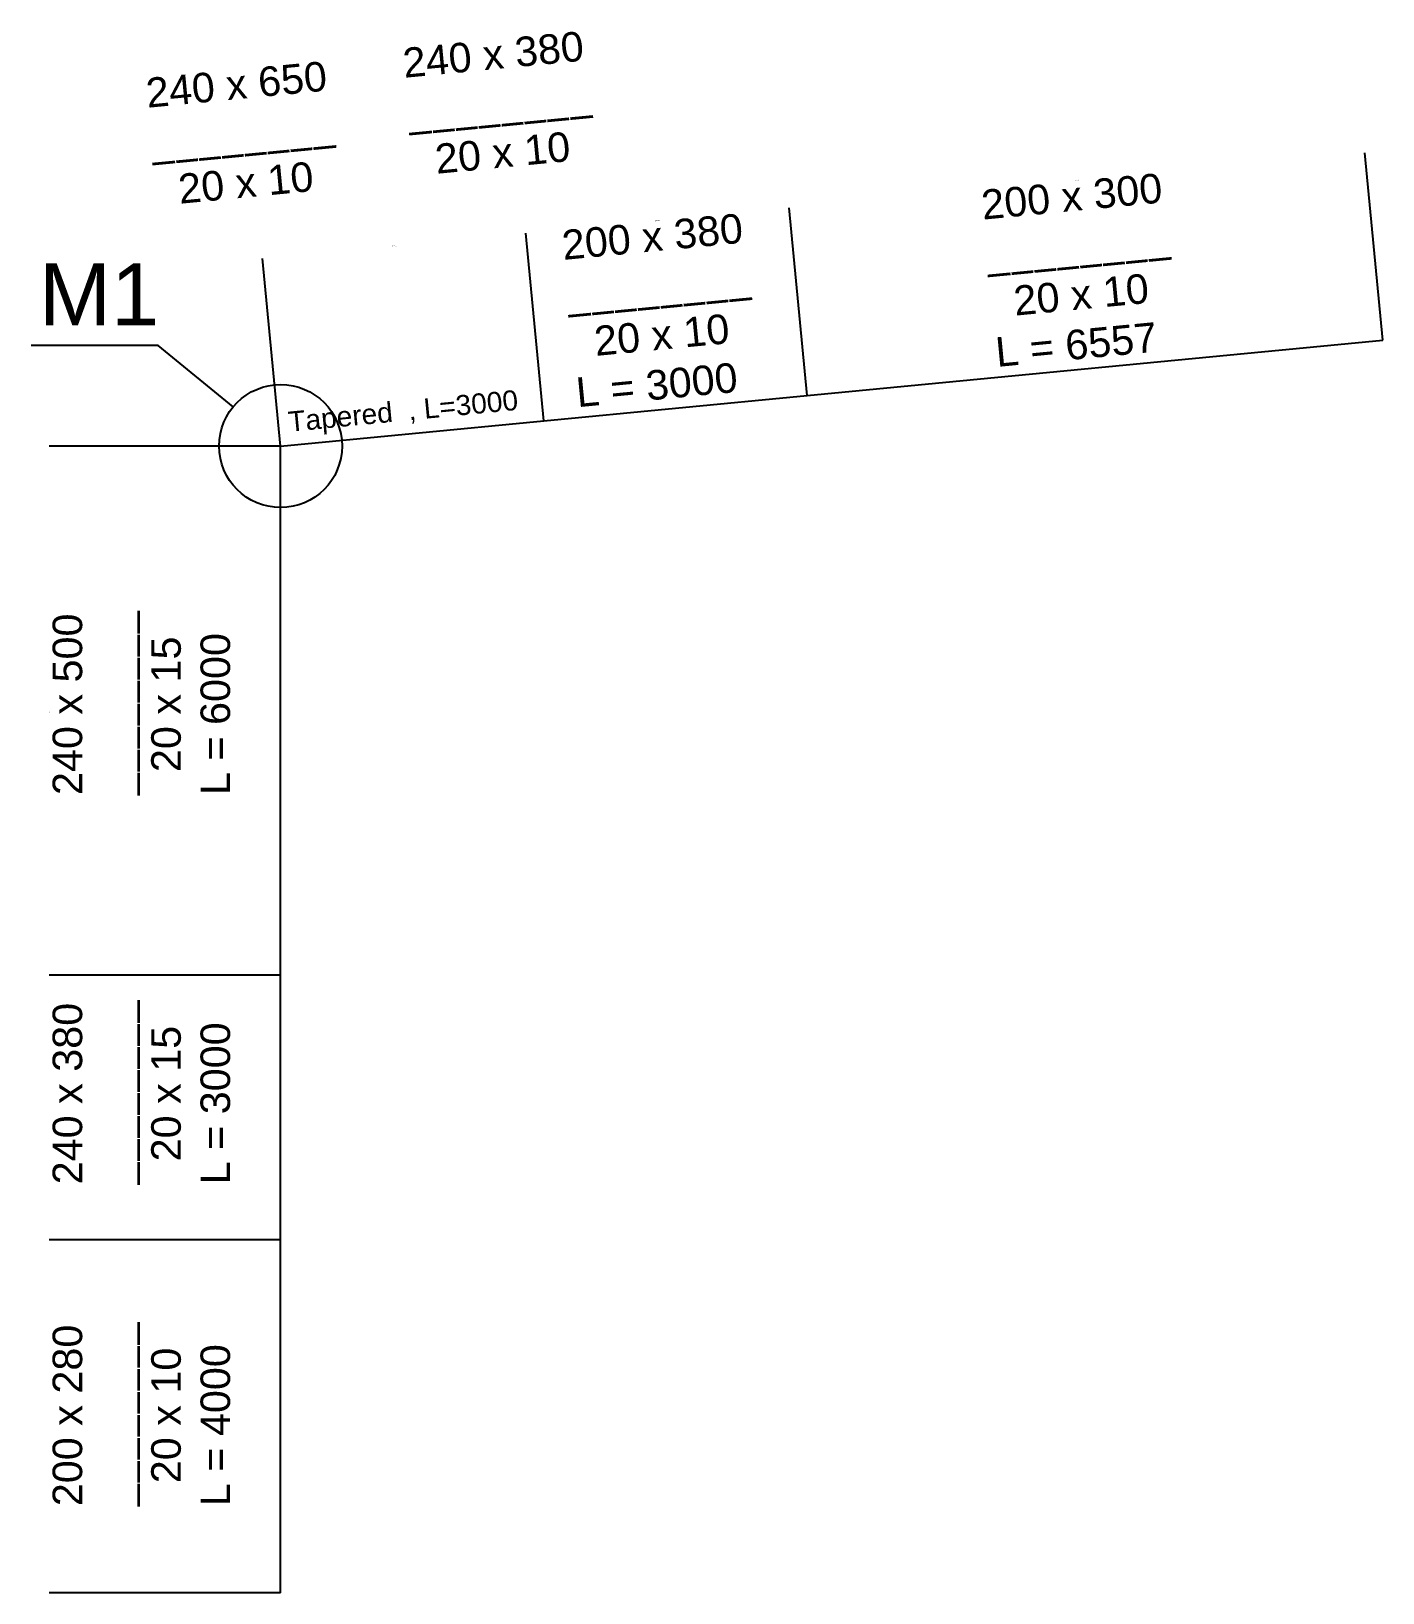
# Model space of a CAD drawing. Header units: inches. Extents: x -15 to 2803056, y 0 to 866270.
# Drawn here: x 539348 to 554677, y 288592 to 306295 of the extents above; entities that cross this region are included whole.
import ezdxf

# ---------------------------------------------------------------- set-up
doc = ezdxf.new("R2010")
doc.units = ezdxf.units.IN
doc.header["$LTSCALE"] = 100
doc.header["$MEASUREMENT"] = 0
for name, color, linetype in [('connection', 50, 'Continuous'), ('initial layout', 7, 'Continuous'), ('sections', 3, 'Continuous')]:
    doc.layers.add(name, color=color, linetype=linetype)
doc.styles.get("Standard").update_dxf_attribs({"font": 'arial.ttf'})
doc.dimstyles.new('section', dxfattribs={"dimtxt": 1e-05, "dimasz": 15, "dimexe": 0.0625, "dimexo": 0.0625, "dimgap": 10, "dimtad": 0, "dimtoh": 1, "dimzin": 0, "dimdsep": 46, "dimtxsty": 'Standard', "dimblk": 'OBLIQUE', "dimcen": 0.09, "dimsd1": 1, "dimsd2": 1, "dimclrd": 256, "dimclre": 256, "dimclrt": 256, "dimadec": 0, "dimazin": 0, "dimtfac": 1, "dimtofl": 0, "dimtmove": 0, "dimatfit": 3, "dimfxl": 1, "dimtfillclr": 256, "dimtolj": 1, "dimtzin": 0, "dimlwe": -1, "dimarcsym": 0})

msp = doc.modelspace()

# ---------------------------------------------------------------- texts
at = {"layer": 'connection'}
msp.add_text('M1', height=702.7444, dxfattribs=at).set_placement((539436.294, 302961.704))
at = {"layer": 'sections'}
msp.add_text('Tapered  , L=3000', height=228.35228, rotation=5.4835904, dxfattribs=at).set_placement((542275.231, 301753.572))
at = {"layer": 'sections', "char_height": 335.3927, "attachment_point": 1}
for s, insert, rotation in [('240 x 380\\P________\\P  20 x 10', (543547.638, 306100.203), 5.4835904), ('240 x 650\\P________\\P  20 x 10', (540635.166, 305760.535), 5.4835904), ('200 x 300\\P________\\P  20 x 10\\PL = 6557', (550109.236, 304492.216), 5.4835904), ('200 x 380\\P________\\P  20 x 10\\PL = 3000', (545352.371, 304035.557), 5.4835904), ('240 x 500\\P________\\P  20 x 15\\PL = 6000', (539591.084, 297635.867), 90), ('240 x 380\\P________\\P  20 x 15\\PL = 3000', (539591.084, 293222.432), 90), ('200 x 280\\P________\\P  20 x 10\\PL = 4000', (539591.084, 289573.955), 90)]:
    msp.add_mtext_dynamic_manual_height_columns(s, width=2043.53838, gutter_width=1676.963, heights=[0], dxfattribs=dict(at, insert=insert, rotation=rotation))

# ---------------------------------------------------------------- blocks, each defined once
blk = doc.blocks.new('*D71')
at = {"layer": 'Defpoints', "color": 0}
for p in [(539552, 292592), (542177, 292592), (542177, 288592)]:
    blk.add_point(p, dxfattribs=at)
at = {"layer": 'sections', "transparency": 16777216}
for p, q in [((542177, 292592), (539552, 292592)), ((542177, 288592), (539552, 288592))]:
    blk.add_line(p, q, dxfattribs=at)
at = {"layer": 'sections', "transparency": 16777216, "insert": (539552, 290592), "char_height": 0.00001, "attachment_point": 5, "rotation": 90}
blk.add_mtext('\\A1;4000.00', dxfattribs=at)
blk = doc.blocks.new('_Oblique')
at = {"color": 0, "linetype": 'ByBlock', "lineweight": -2}
blk.add_line((-0.5, -0.5), (0.5, 0.5), dxfattribs=at)
blk = doc.blocks.new('*D72')
at = {"layer": 'Defpoints', "color": 0}
for p in [(544959, 304004), (545163, 301879), (542177, 301592)]:
    blk.add_point(p, dxfattribs=at)
at = {"layer": 'sections', "transparency": 16777216}
for p, q in [((545163, 301879), (544959, 304004)), ((542177, 301592), (541973, 303718))]:
    blk.add_line(p, q, dxfattribs=at)
at = {"layer": 'sections', "transparency": 16777216, "insert": (543466, 303861), "char_height": 10, "attachment_point": 5, "rotation": 5.4836}
blk.add_mtext('\\A1;3000.00', dxfattribs=at)
blk = doc.blocks.new('*D73')
at = {"layer": 'Defpoints', "color": 0}
for p in [(547946, 304291), (548150, 302166), (545163, 301879)]:
    blk.add_point(p, dxfattribs=at)
at = {"layer": 'sections', "transparency": 16777216}
for p, q in [((548150, 302166), (547946, 304291)), ((545163, 301879), (544959, 304004))]:
    blk.add_line(p, q, dxfattribs=at)
at = {"layer": 'sections', "transparency": 16777216, "insert": (546452, 304148), "char_height": 10, "attachment_point": 5, "rotation": 5.4836}
blk.add_mtext('\\A1;3000.00', dxfattribs=at)
blk = doc.blocks.new('*D74')
at = {"layer": 'Defpoints', "color": 0}
for p in [(554473, 304918), (554677, 302792), (548150, 302166)]:
    blk.add_point(p, dxfattribs=at)
at = {"layer": 'sections', "transparency": 16777216}
for p, q in [((554677, 302792), (554473, 304918)), ((548150, 302166), (547946, 304291))]:
    blk.add_line(p, q, dxfattribs=at)
at = {"layer": 'sections', "transparency": 16777216, "insert": (551209, 304604), "char_height": 10, "attachment_point": 5, "rotation": 5.4836}
blk.add_mtext('\\A1;6557.47', dxfattribs=at)
blk = doc.blocks.new('*D90')
at = {"layer": 'Defpoints', "color": 0}
for p in [(539552, 301592), (542177, 301592), (542177, 295592)]:
    blk.add_point(p, dxfattribs=at)
at = {"layer": 'sections', "transparency": 16777216}
for p, q in [((542177, 301592), (539552, 301592)), ((542177, 295592), (539552, 295592))]:
    blk.add_line(p, q, dxfattribs=at)
at = {"layer": 'sections', "transparency": 16777216, "insert": (539552, 298592), "char_height": 10, "attachment_point": 5, "rotation": 90}
blk.add_mtext('\\A1;6000.00', dxfattribs=at)

# ---------------------------------------------------------------- dimensions: what is measured, and where the dimension line sits
at = {"layer": 'sections'}
for p1, p2, distance, picture, middle in [((548149.541, 302165.731), (554676.999, 302792.367), 2135.065, '*D74', (551209.242, 304604.343)), ((545163.27, 301879.049), (548149.541, 302165.731), 2135.002, '*D73', (546452.383, 304147.621)), ((542176.999, 301592.367), (545163.27, 301879.049), 2134.94, '*D72', (543466.118, 303860.877))]:
    dim = msp.add_aligned_dim(p1=p1, p2=p2, distance=distance, dimstyle='section', override={"dimtxt": 10}, dxfattribs=at)
    dim.commit()
    dim.dimension.update_dxf_attribs({"geometry": picture, "text_midpoint": middle})
dim = msp.add_linear_dim(base=(539551.954, 301592.367), p1=(542176.999, 295592.367), p2=(542176.999, 301592.367), angle=90, dimstyle='section', override={"dimtxt": 10}, dxfattribs=at)
dim.commit()
dim.dimension.update_dxf_attribs({"geometry": '*D90', "text_midpoint": (539551.954, 298592.367)})
dim = msp.add_linear_dim(base=(539552.016, 292592.367), p1=(542176.999, 288592.367), p2=(542176.999, 292592.367), angle=90, dimstyle='section', dxfattribs=at)
dim.commit()
dim.dimension.update_dxf_attribs({"geometry": '*D71', "text_midpoint": (539552.016, 290592.367)})

# ---------------------------------------------------------------- linework, layer by layer
at = {"layer": 'connection'}
for p, q in [((540789.078, 302733.482), (539348.45, 302733.482)), ((541638.426, 302035.169), (540789.078, 302733.482))]:
    msp.add_line(p, q, dxfattribs=at)
msp.add_circle((542176.999, 301592.367), 697.234, dxfattribs=at)
at = {"layer": 'initial layout'}
for p, q in [((548149.541, 302165.731), (554676.999, 302792.367)), ((545163.27, 301879.049), (548149.541, 302165.731)), ((542176.999, 301592.367), (545163.27, 301879.049)), ((542176.999, 295592.367), (542176.999, 301592.367)), ((542176.999, 292592.367), (542176.999, 295592.367)), ((542176.999, 288592.367), (542176.999, 292592.367))]:
    msp.add_line(p, q, dxfattribs=at)

msp.set_redraw_order([(e.dxf.handle, doc.entitydb.next_handle()) for e in msp.query("TEXT MTEXT ATTDEF DIMENSION ARC_DIMENSION")])  # texts and dimensions are drawn at this point

doc.saveas('drawing.dxf')
